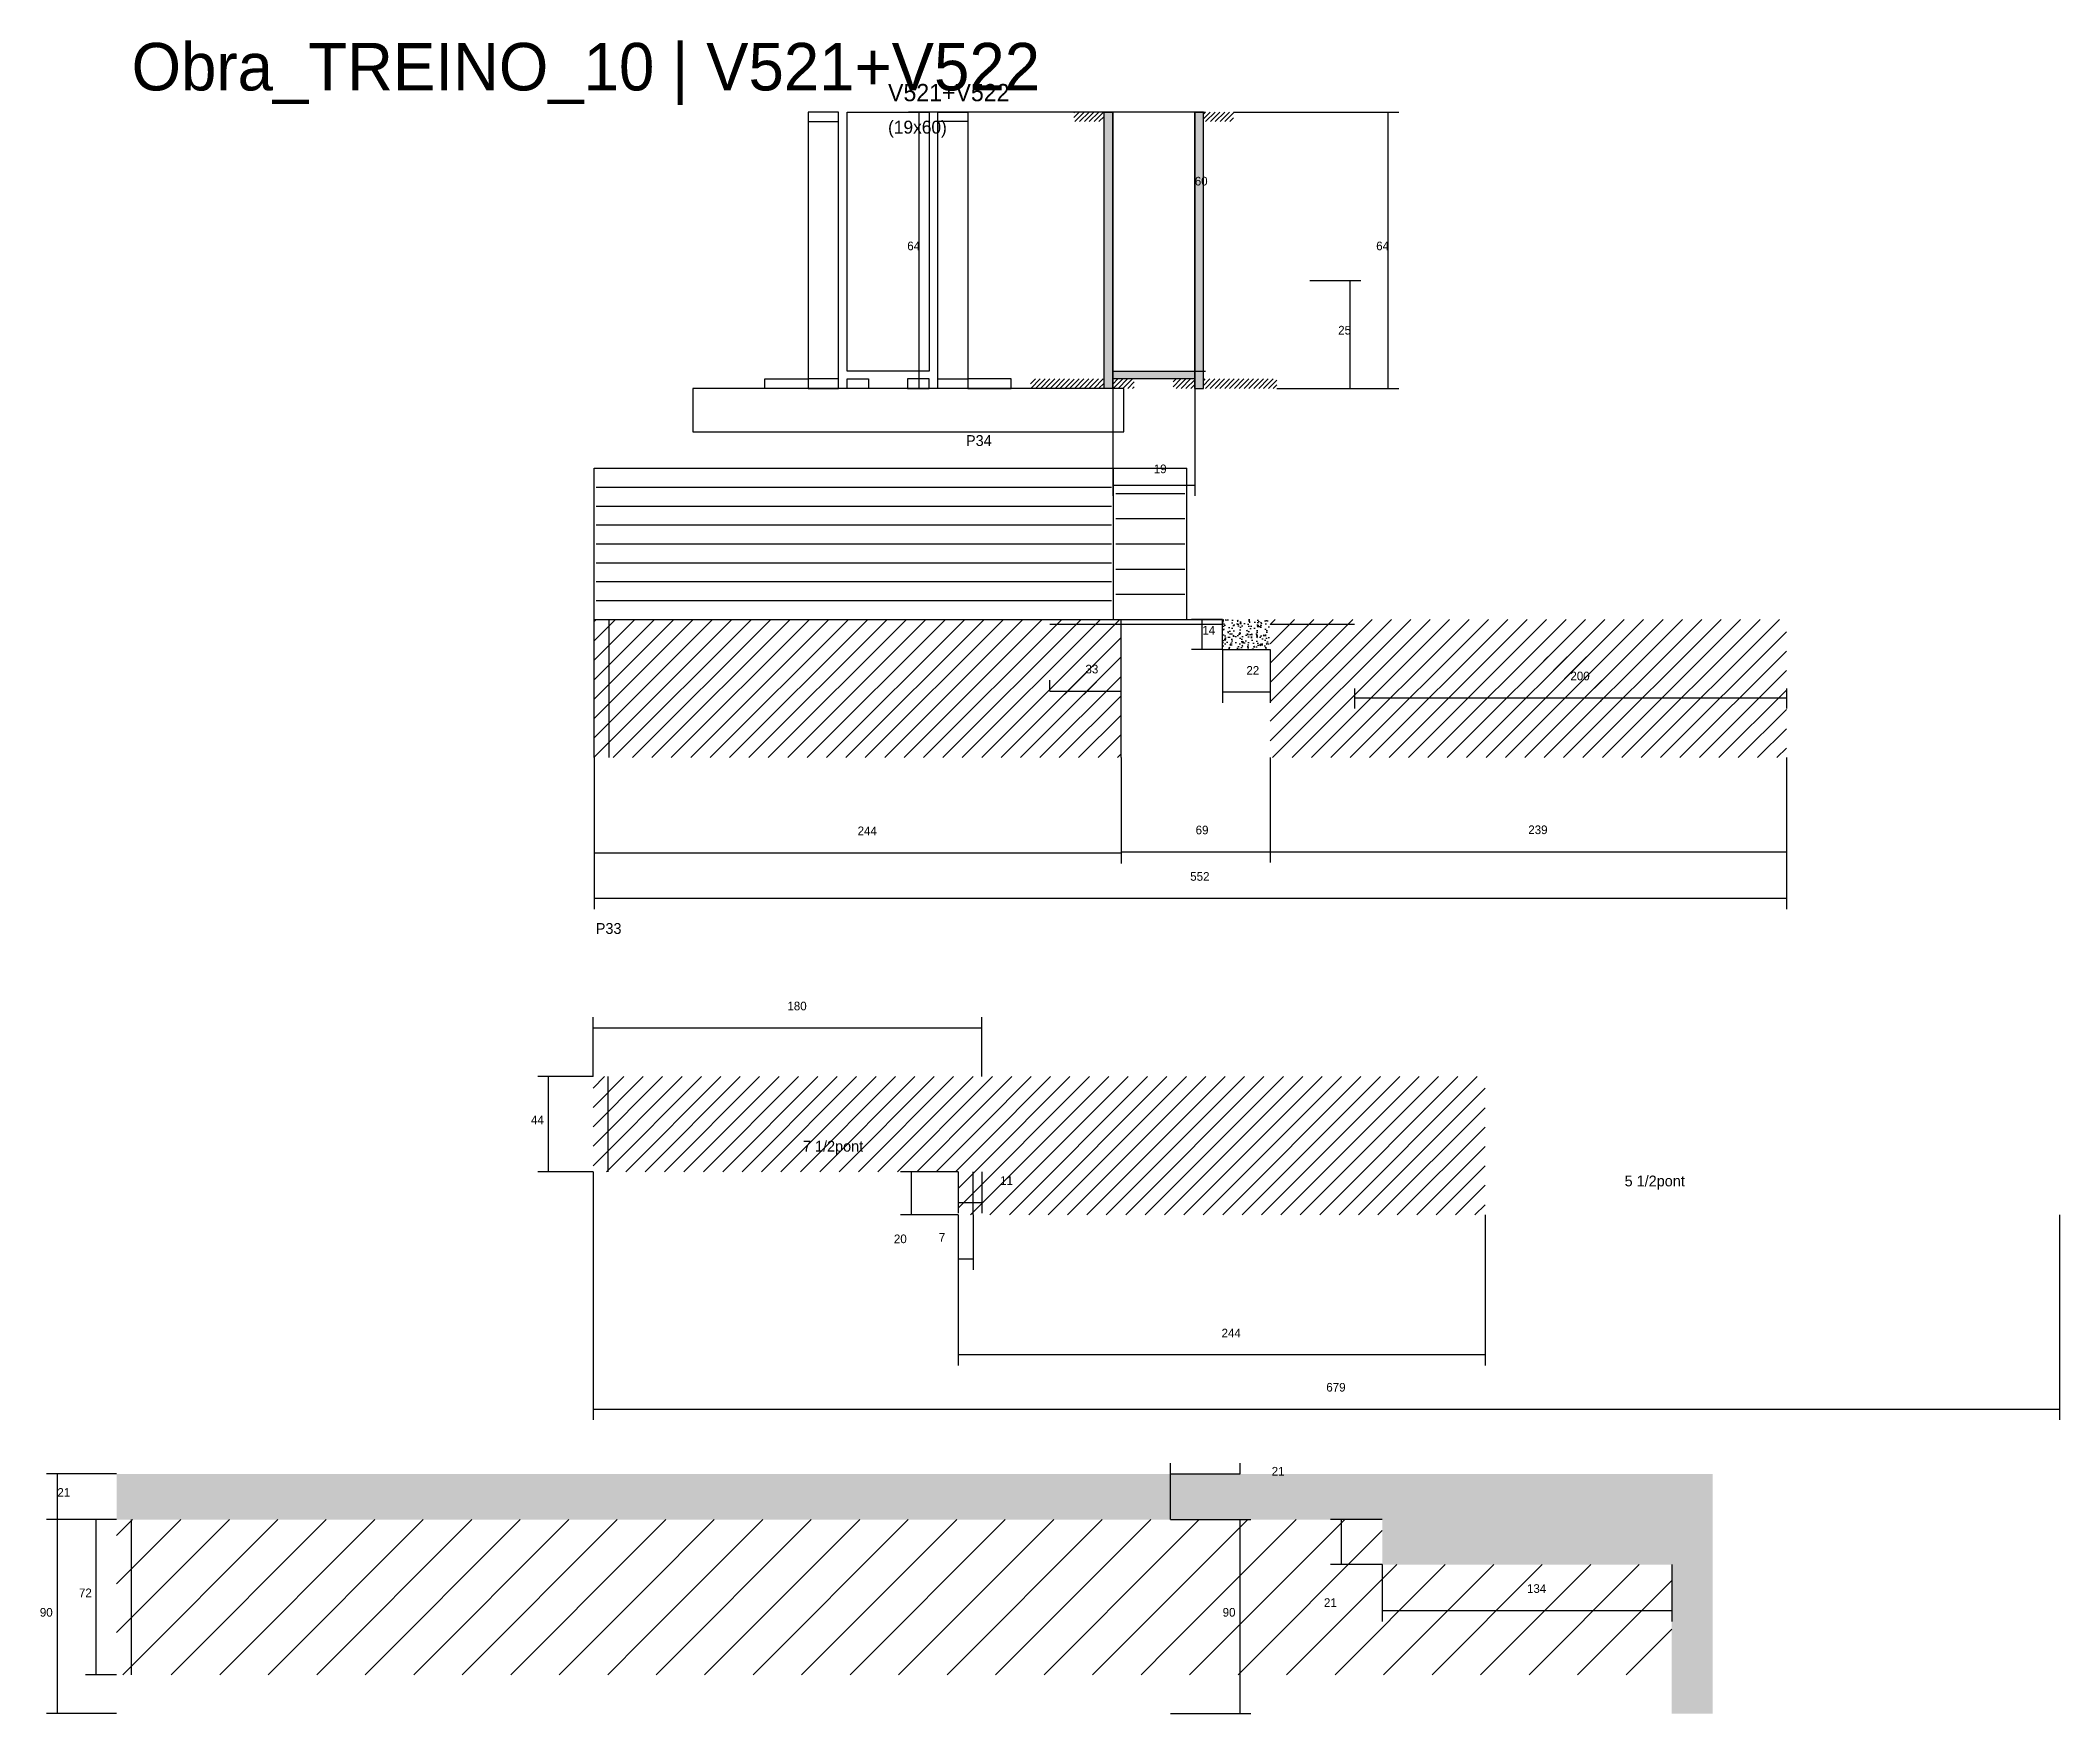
# Model space of a CAD drawing. Header units: metres. Extents: x -41 to 34800, y -36000 to 1848.
# Drawn here: x 8738 to 9673, y -18812 to -18037 of the extents above; entities that cross this region are included whole.
import ezdxf

# ---------------------------------------------------------------- set-up
doc = ezdxf.new("R2010")
doc.units = ezdxf.units.M
for name, color, linetype in [('CONCRETO', 251, 'Continuous'), ('COTA', 4, 'Continuous'), ('Cota Seção (2x)', 4, 'Continuous'), ('Hachura', 253, 'Continuous'), ('LABEL_ID', 3, 'Continuous'), ('Madeira', 126, 'Continuous'), ('NOMENCLATURA', 7, 'Continuous'), ('Painéis', 200, 'Continuous'), ('SARR_2.2x7', 40, 'Continuous'), ('Texto Seção', 7, 'Continuous')]:
    doc.layers.add(name, color=color, linetype=linetype)

msp = doc.modelspace()

# ---------------------------------------------------------------- texts
at = {"layer": 'COTA'}
for s, p in [('64', (9139.1, -18134)), ('64', (9356.2, -18134)), ('25', (9338.6, -18173)), ('19', (9253.2, -18237.2)), ('14', (9275.7, -18311.9)), ('33', (9221.6, -18329.9)), ('22', (9296.1, -18330.5)), ('200', (9446.1, -18333.1)), ('244', (9116.1, -18404.8)), ('69', (9272.6, -18404.4)), ('239', (9426.6, -18404.3)), ('552', (9270.1, -18425.9)), ('180', (9083.6, -18485.9)), ('44', (8964.9, -18538.6)), ('11', (9182.1, -18566.7)), ('20', (9132.9, -18593.7)), ('7', (9153.7, -18593)), ('244', (9284.6, -18637.3)), ('679', (9333.1, -18662.4)), ('21', (9307.8, -18701.3)), ('21', (8745.6, -18711.1)), ('134', (9426, -18755.6)), ('72', (8755.6, -18757.6)), ('21', (9332, -18762.1)), ('90', (8737.5, -18766.6)), ('90', (9285.1, -18766.6))]:
    msp.add_text(s, height=4, dxfattribs=at).set_placement(p)
at = {"layer": 'Cota Seção (2x)'}
msp.add_text('60', height=4, dxfattribs=at).set_placement((9272.2, -18104))
at = {"layer": 'LABEL_ID'}
msp.add_text('Obra_TREINO_10 | V521+V522', height=22, dxfattribs=at).set_placement((8780, -18060))
at = {"layer": 'NOMENCLATURA'}
for s, p in [('P34', (9166.3, -18224.6)), ('P33', (8994.9, -18450.5)), ('7 1/2pont', (9090.8, -18551.3)), ('5 1/2pont', (9471.2, -18567.4))]:
    msp.add_text(s, height=5, dxfattribs=at).set_placement(p)
at = {"layer": 'Texto Seção'}
for s, height, p in [('V521+V522', 8, (9130.2, -18065)), ('(19x60)', 6, (9130.2, -18080))]:
    msp.add_text(s, height=height, dxfattribs=at).set_placement(p)

# ---------------------------------------------------------------- hatches: boundary and pattern name
at = {"layer": 'COTA'}
h = msp.add_hatch(dxfattribs=at)
h.set_pattern_fill('AR-CONC', scale=0.03)
h.paths.add_polyline_path([(9285.1, -18304.9), (9285.1, -18318.9), (9307.1, -18318.9), (9307.1, -18304.9)])
h = msp.add_hatch(dxfattribs=at)
h.set_pattern_fill('AR-CONC', scale=0.03)
h.paths.add_polyline_path([(9512, -18700.5), (8773, -18700.5), (8773, -18700.5), (8773, -18721.7), (8773, -18721.7), (9359, -18721.7), (9359, -18721.7), (9359, -18742.5), (9359, -18742.5), (9493, -18742.5), (9493, -18742.5), (9493, -18811.5), (9493, -18811.5), (9512, -18811.5), (9512, -18811.5), (9512, -18700.5)])
at = {"layer": 'Hachura'}
h = msp.add_hatch(dxfattribs=at)
h.set_pattern_fill('ANSI31', scale=0.5)
h.paths.add_polyline_path([(9230.2, -18074.4), (9230.2, -18070), (9230.2, -18070), (9216.2, -18070), (9216.2, -18070), (9216.2, -18074.4), (9216.2, -18074.4), (9230.2, -18074.4)])
h = msp.add_hatch(color=8, dxfattribs=at)
h.dxf.hatch_style = 1
h.paths.add_polyline_path([(9230.2, -18070), (9234.2, -18070), (9234.2, -18070), (9234.2, -18198), (9234.2, -18198), (9230.2, -18198), (9230.2, -18198), (9230.2, -18070)])
h = msp.add_hatch(color=8, dxfattribs=at)
h.dxf.hatch_style = 1
h.paths.add_polyline_path([(9276.2, -18070), (9272.2, -18070), (9272.2, -18070), (9272.2, -18198), (9272.2, -18198), (9276.2, -18198), (9276.2, -18198), (9276.2, -18070)])
h = msp.add_hatch(dxfattribs=at)
h.set_pattern_fill('ANSI31', scale=0.5)
h.paths.add_polyline_path([(9276.2, -18074.4), (9276.2, -18070), (9276.2, -18070), (9290.2, -18070), (9290.2, -18070), (9290.2, -18074.4), (9290.2, -18074.4), (9276.2, -18074.4)])
h = msp.add_hatch(color=8, dxfattribs=at)
h.dxf.hatch_style = 1
h.paths.add_polyline_path([(9234.2, -18193.6), (9234.2, -18190), (9234.2, -18190), (9272.2, -18190), (9272.2, -18190), (9272.2, -18193.6), (9272.2, -18193.6), (9234.2, -18193.6)])
h = msp.add_hatch(dxfattribs=at)
h.set_pattern_fill('ANSI31', scale=0.5)
h.paths.add_polyline_path([(9196.2, -18198), (9196.2, -18193.6), (9196.2, -18193.6), (9216.2, -18193.6), (9216.2, -18193.6), (9216.2, -18198), (9216.2, -18198), (9196.2, -18198)])
h = msp.add_hatch(dxfattribs=at)
h.set_pattern_fill('ANSI31', scale=0.5)
h.paths.add_polyline_path([(9230.2, -18198), (9230.2, -18193.6), (9230.2, -18193.6), (9216.2, -18193.6), (9216.2, -18193.6), (9216.2, -18198), (9216.2, -18198), (9230.2, -18198)])
h = msp.add_hatch(dxfattribs=at)
h.set_pattern_fill('ANSI31', scale=0.5)
h.paths.add_polyline_path([(9234.2, -18198), (9234.2, -18193.6), (9234.2, -18193.6), (9244.2, -18193.6), (9244.2, -18193.6), (9244.2, -18198), (9244.2, -18198), (9234.2, -18198)])
h = msp.add_hatch(dxfattribs=at)
h.set_pattern_fill('ANSI31', scale=0.5)
h.paths.add_polyline_path([(9272.2, -18198), (9272.2, -18193.6), (9272.2, -18193.6), (9262.2, -18193.6), (9262.2, -18193.6), (9262.2, -18198), (9262.2, -18198), (9272.2, -18198)])
h = msp.add_hatch(dxfattribs=at)
h.set_pattern_fill('ANSI31', scale=0.5)
h.paths.add_polyline_path([(9276.2, -18198), (9276.2, -18193.6), (9276.2, -18193.6), (9290.2, -18193.6), (9290.2, -18193.6), (9290.2, -18198), (9290.2, -18198), (9276.2, -18198)])
h = msp.add_hatch(dxfattribs=at)
h.set_pattern_fill('ANSI31', scale=0.5)
h.paths.add_polyline_path([(9310.2, -18198), (9310.2, -18193.6), (9310.2, -18193.6), (9290.2, -18193.6), (9290.2, -18193.6), (9290.2, -18198), (9290.2, -18198), (9310.2, -18198)])
h = msp.add_hatch(dxfattribs=at)
h.set_pattern_fill('ANSI31', scale=2)
h.paths.add_polyline_path([(8994.1, -18304.9), (8994.1, -18368.9), (9238.1, -18368.9), (9238.1, -18304.9)])
h = msp.add_hatch(dxfattribs=at)
h.set_pattern_fill('ANSI31', scale=2)
h.paths.add_polyline_path([(9546.1, -18304.9), (9307.1, -18304.9), (9307.1, -18304.9), (9307.1, -18368.9), (9307.1, -18368.9), (9546.1, -18368.9), (9546.1, -18368.9), (9546.1, -18304.9)])
h = msp.add_hatch(dxfattribs=at)
h.set_pattern_fill('ANSI31', scale=2)
h.paths.add_polyline_path([(9211.1, -18339.6), (9232.7, -18339.6), (9232.7, -18339.6), (9232.7, -18319), (9232.7, -18319), (9211.1, -18319), (9211.1, -18319), (9211.1, -18339.6)])
h = msp.add_hatch(dxfattribs=at)
h.set_pattern_fill('ANSI31', scale=2)
h.paths.add_polyline_path([(9431.8, -18342.9), (9460.7, -18342.9), (9460.7, -18342.9), (9460.7, -18322.3), (9460.7, -18322.3), (9431.8, -18322.3), (9431.8, -18322.3), (9431.8, -18342.9)])
h = msp.add_hatch(dxfattribs=at)
h.set_pattern_fill('ANSI31', scale=2)
h.paths.add_polyline_path([(9173.6, -18560.6), (9173.6, -18516.6), (8993.6, -18516.6), (8993.6, -18560.6)])
h = msp.add_hatch(dxfattribs=at)
h.set_pattern_fill('ANSI31', scale=2)
h.paths.add_polyline_path([(9173.6, -18516.6), (9173.6, -18560.6), (9162.6, -18560.6), (9162.6, -18580.6), (9406.6, -18580.6), (9406.6, -18516.6)])
h = msp.add_hatch(dxfattribs=at)
h.set_pattern_fill('ANSI31', scale=5)
h.paths.add_polyline_path([(9017, -18793.5), (9017, -18721.7), (8773, -18721.7), (8773, -18793.5)])
h = msp.add_hatch(dxfattribs=at)
h.set_pattern_fill('ANSI31', scale=5)
h.paths.add_polyline_path([(9261, -18793.5), (9261, -18721.7), (9017, -18721.7), (9017, -18793.5)])
h = msp.add_hatch(dxfattribs=at)
h.set_pattern_fill('ANSI31', scale=5)
h.paths.add_polyline_path([(9359, -18793.5), (9493, -18793.5), (9493, -18742.5), (9359, -18742.5), (9359, -18721.7), (9261, -18721.7), (9261, -18793.5)])

# ---------------------------------------------------------------- linework, layer by layer
at = {"layer": 'CONCRETO'}
for points in [[(9111.2, -18070), (9149.2, -18070), (9149.2, -18190), (9111.2, -18190), (9111.2, -18070)], [(9234.2, -18190), (9272.2, -18190), (9272.2, -18070), (9234.2, -18070)]]:
    msp.add_lwpolyline(points, close=True, dxfattribs=at)
at = {"layer": 'COTA'}
for p, q in [((9234.2, -18070), (9139.6, -18070)), ((9144.6, -18198), (9144.6, -18070)), ((9290.2, -18070), (9366.7, -18070)), ((9361.7, -18198), (9361.7, -18070)), ((9325.5, -18148), (9349.1, -18148)), ((9344.1, -18198), (9344.1, -18148)), ((9196.2, -18198), (9139.6, -18198)), ((9234.2, -18193.6), (9234.2, -18247.7)), ((9272.2, -18193.6), (9272.2, -18247.7)), ((9310.2, -18198), (9366.7, -18198)), ((9325.5, -18198), (9349.1, -18198)), ((9234.2, -18242.7), (9272.2, -18242.7)), ((9285.1, -18304.9), (9270.7, -18304.9)), ((9275.7, -18318.9), (9275.7, -18304.9)), ((9285.1, -18318.9), (9270.7, -18318.9)), ((9285.1, -18318.9), (9285.1, -18343.5)), ((9307.1, -18318.9), (9307.1, -18343.5)), ((9205.1, -18338.1), (9205.1, -18333.1)), ((9205.1, -18338.1), (9238.1, -18338.1)), ((9238.1, -18338.1), (9238.1, -18333.1)), ((9285.1, -18338.5), (9307.1, -18338.5)), ((9346.1, -18336.9), (9346.1, -18346.2)), ((9346.1, -18341.2), (9546.1, -18341.2)), ((9546.1, -18336.9), (9546.1, -18346.2)), ((8994.1, -18368.9), (8994.1, -18417.9)), ((8994.1, -18368.9), (8994.1, -18439)), ((9238.1, -18368.9), (9238.1, -18417.9)), ((9238.1, -18368.9), (9238.1, -18417.5)), ((9307.1, -18368.9), (9307.1, -18417.5)), ((9307.1, -18368.9), (9307.1, -18417.5)), ((9546.1, -18368.9), (9546.1, -18417.5)), ((9546.1, -18368.9), (9546.1, -18439)), ((8994.1, -18412.9), (9238.1, -18412.9)), ((9238.1, -18412.5), (9307.1, -18412.5)), ((9307.1, -18412.5), (9546.1, -18412.5)), ((8994.1, -18434), (9546.1, -18434)), ((8993.6, -18516.6), (8993.6, -18489)), ((9173.6, -18516.6), (9173.6, -18489)), ((8993.6, -18494), (9173.6, -18494)), ((8993.6, -18516.6), (8968, -18516.6)), ((8973, -18560.6), (8973, -18516.6)), ((8993.6, -18560.6), (8968, -18560.6)), ((8993.6, -18560.6), (8993.6, -18675.5)), ((9162.6, -18560.6), (9136, -18560.6)), ((9141, -18580.6), (9141, -18560.6)), ((9162.6, -18560.6), (9162.6, -18579.8)), ((9173.6, -18560.6), (9173.6, -18579.8)), ((9162.6, -18574.8), (9173.6, -18574.8)), ((9162.6, -18580.6), (9136, -18580.6)), ((9162.6, -18580.6), (9162.6, -18650.3)), ((9162.6, -18580.6), (9162.6, -18606)), ((9169.6, -18580.6), (9169.6, -18606)), ((9406.6, -18580.6), (9406.6, -18650.3)), ((9672.6, -18580.6), (9672.6, -18675.5)), ((9162.6, -18601), (9169.6, -18601)), ((9162.6, -18645.3), (9406.6, -18645.3)), ((8993.6, -18670.5), (9672.6, -18670.5)), ((9261, -18721.7), (9261, -18695.5)), ((9293.2, -18700.5), (9293.2, -18695.5)), ((8773, -18700.5), (8740.6, -18700.5)), ((8745.6, -18721.7), (8745.6, -18700.5)), ((9261, -18700.5), (9293.2, -18700.5)), ((8773, -18721.7), (8740.6, -18721.7)), ((8773, -18721.7), (8740.6, -18721.7)), ((8745.6, -18811.5), (8745.6, -18721.7)), ((8773, -18721.7), (8758.6, -18721.7)), ((8763.6, -18793.5), (8763.6, -18721.7)), ((9261, -18721.7), (9298.2, -18721.7)), ((9293.2, -18811.5), (9293.2, -18721.7)), ((9359, -18721.7), (9335.1, -18721.7)), ((9340.1, -18742.5), (9340.1, -18721.7)), ((9359, -18742.5), (9335.1, -18742.5)), ((9359, -18742.5), (9359, -18768.8)), ((9493, -18742.5), (9493, -18768.8)), ((9359, -18763.8), (9493, -18763.8)), ((8773, -18793.5), (8758.6, -18793.5)), ((8773, -18811.5), (8740.6, -18811.5)), ((9261, -18811.5), (9298.2, -18811.5))]:
    msp.add_line(p, q, dxfattribs=at)
at = {"layer": 'Cota Seção (2x)'}
for p, q in [((9272.2, -18190), (9272.2, -18070)), ((9272.2, -18070), (9277.2, -18070)), ((9272.2, -18190), (9277.2, -18190))]:
    msp.add_line(p, q, dxfattribs=at)
at = {"layer": 'Madeira'}
for points in [[(9107.2, -18074.4), (9107.2, -18070), (9093.2, -18070), (9093.2, -18074.4)], [(9107.2, -18070), (9093.2, -18070), (9093.2, -18198), (9107.2, -18198)], [(9153.2, -18074.4), (9153.2, -18070), (9167.2, -18070), (9167.2, -18074.4)], [(9153.2, -18070), (9167.2, -18070), (9167.2, -18198), (9153.2, -18198)], [(9039.8, -18218), (9239.4, -18218), (9239.4, -18198), (9039.8, -18198)], [(9073.2, -18198), (9073.2, -18193.6), (9093.2, -18193.6), (9093.2, -18198)], [(9107.2, -18198), (9107.2, -18193.6), (9093.2, -18193.6), (9093.2, -18198)], [(9111.2, -18198), (9111.2, -18193.6), (9121.2, -18193.6), (9121.2, -18198)], [(9149.2, -18198), (9149.2, -18193.6), (9139.2, -18193.6), (9139.2, -18198)], [(9153.2, -18198), (9153.2, -18193.6), (9167.2, -18193.6), (9167.2, -18198)], [(9187.2, -18198), (9187.2, -18193.6), (9167.2, -18193.6), (9167.2, -18198)]]:
    msp.add_lwpolyline(points, close=True, dxfattribs=at)
at = {"layer": 'Painéis'}
for p, q in [((9234.2, -18198), (9234.2, -18070)), ((9272.2, -18198), (9272.2, -18070)), ((9234.2, -18190), (9272.2, -18190)), ((9234.2, -18193.6), (9234.2, -18190)), ((9272.2, -18193.6), (9272.2, -18190)), ((8994.1, -18234.9), (9234.6, -18234.9)), ((8994.1, -18304.9), (8994.1, -18234.9)), ((9234.6, -18304.9), (9234.6, -18234.9)), ((9234.6, -18234.9), (9268.6, -18234.9)), ((9234.6, -18304.9), (9234.6, -18234.9)), ((9268.6, -18304.9), (9268.6, -18234.9)), ((8994.1, -18304.9), (9285.1, -18304.9)), ((8994.1, -18368.9), (8994.1, -18304.9)), ((8994.1, -18304.9), (9234.6, -18304.9)), ((9234.6, -18304.9), (9268.6, -18304.9)), ((9238.1, -18368.9), (9238.1, -18304.9)), ((9285.1, -18318.9), (9285.1, -18304.9)), ((9285.1, -18318.9), (9307.1, -18318.9))]:
    msp.add_line(p, q, dxfattribs=at)
for points in [[(9230.2, -18070), (9234.2, -18070), (9234.2, -18198), (9230.2, -18198)], [(9276.2, -18070), (9272.2, -18070), (9272.2, -18198), (9276.2, -18198)], [(9234.2, -18193.6), (9234.2, -18190), (9272.2, -18190), (9272.2, -18193.6)]]:
    msp.add_lwpolyline(points, close=True, dxfattribs=at)
at = {"layer": 'SARR_2.2x7'}
for p, q in [((8995.1, -18243.65), (9233.6, -18243.65)), ((9235.6, -18246.57), (9267.6, -18246.57)), ((8995.1, -18252.4), (9233.6, -18252.4)), ((8995.1, -18261.15), (9233.6, -18261.15)), ((9235.6, -18258.23), (9267.6, -18258.23)), ((8995.1, -18269.9), (9233.6, -18269.9)), ((9235.6, -18269.9), (9267.6, -18269.9)), ((8995.1, -18278.65), (9233.6, -18278.65)), ((9235.6, -18281.57), (9267.6, -18281.57)), ((8995.1, -18287.4), (9233.6, -18287.4)), ((9235.6, -18293.23), (9267.6, -18293.23)), ((8995.1, -18296.15), (9233.6, -18296.15)), ((9001.1, -18368.9), (9001.1, -18304.9)), ((9205.1, -18307.1), (9238.1, -18307.1)), ((9238.1, -18307.1), (9285.1, -18307.1)), ((9307.1, -18307.1), (9346.1, -18307.1)), ((9000.6, -18560.6), (9000.6, -18516.6)), ((9169.6, -18580.6), (9169.6, -18560.6)), ((8780, -18793.5), (8780, -18721.7))]:
    msp.add_line(p, q, dxfattribs=at)

msp.set_redraw_order([(e.dxf.handle, doc.entitydb.next_handle()) for e in msp.query("TEXT MTEXT ATTDEF DIMENSION ARC_DIMENSION")])  # texts and dimensions are drawn at this point

doc.saveas('drawing.dxf')
